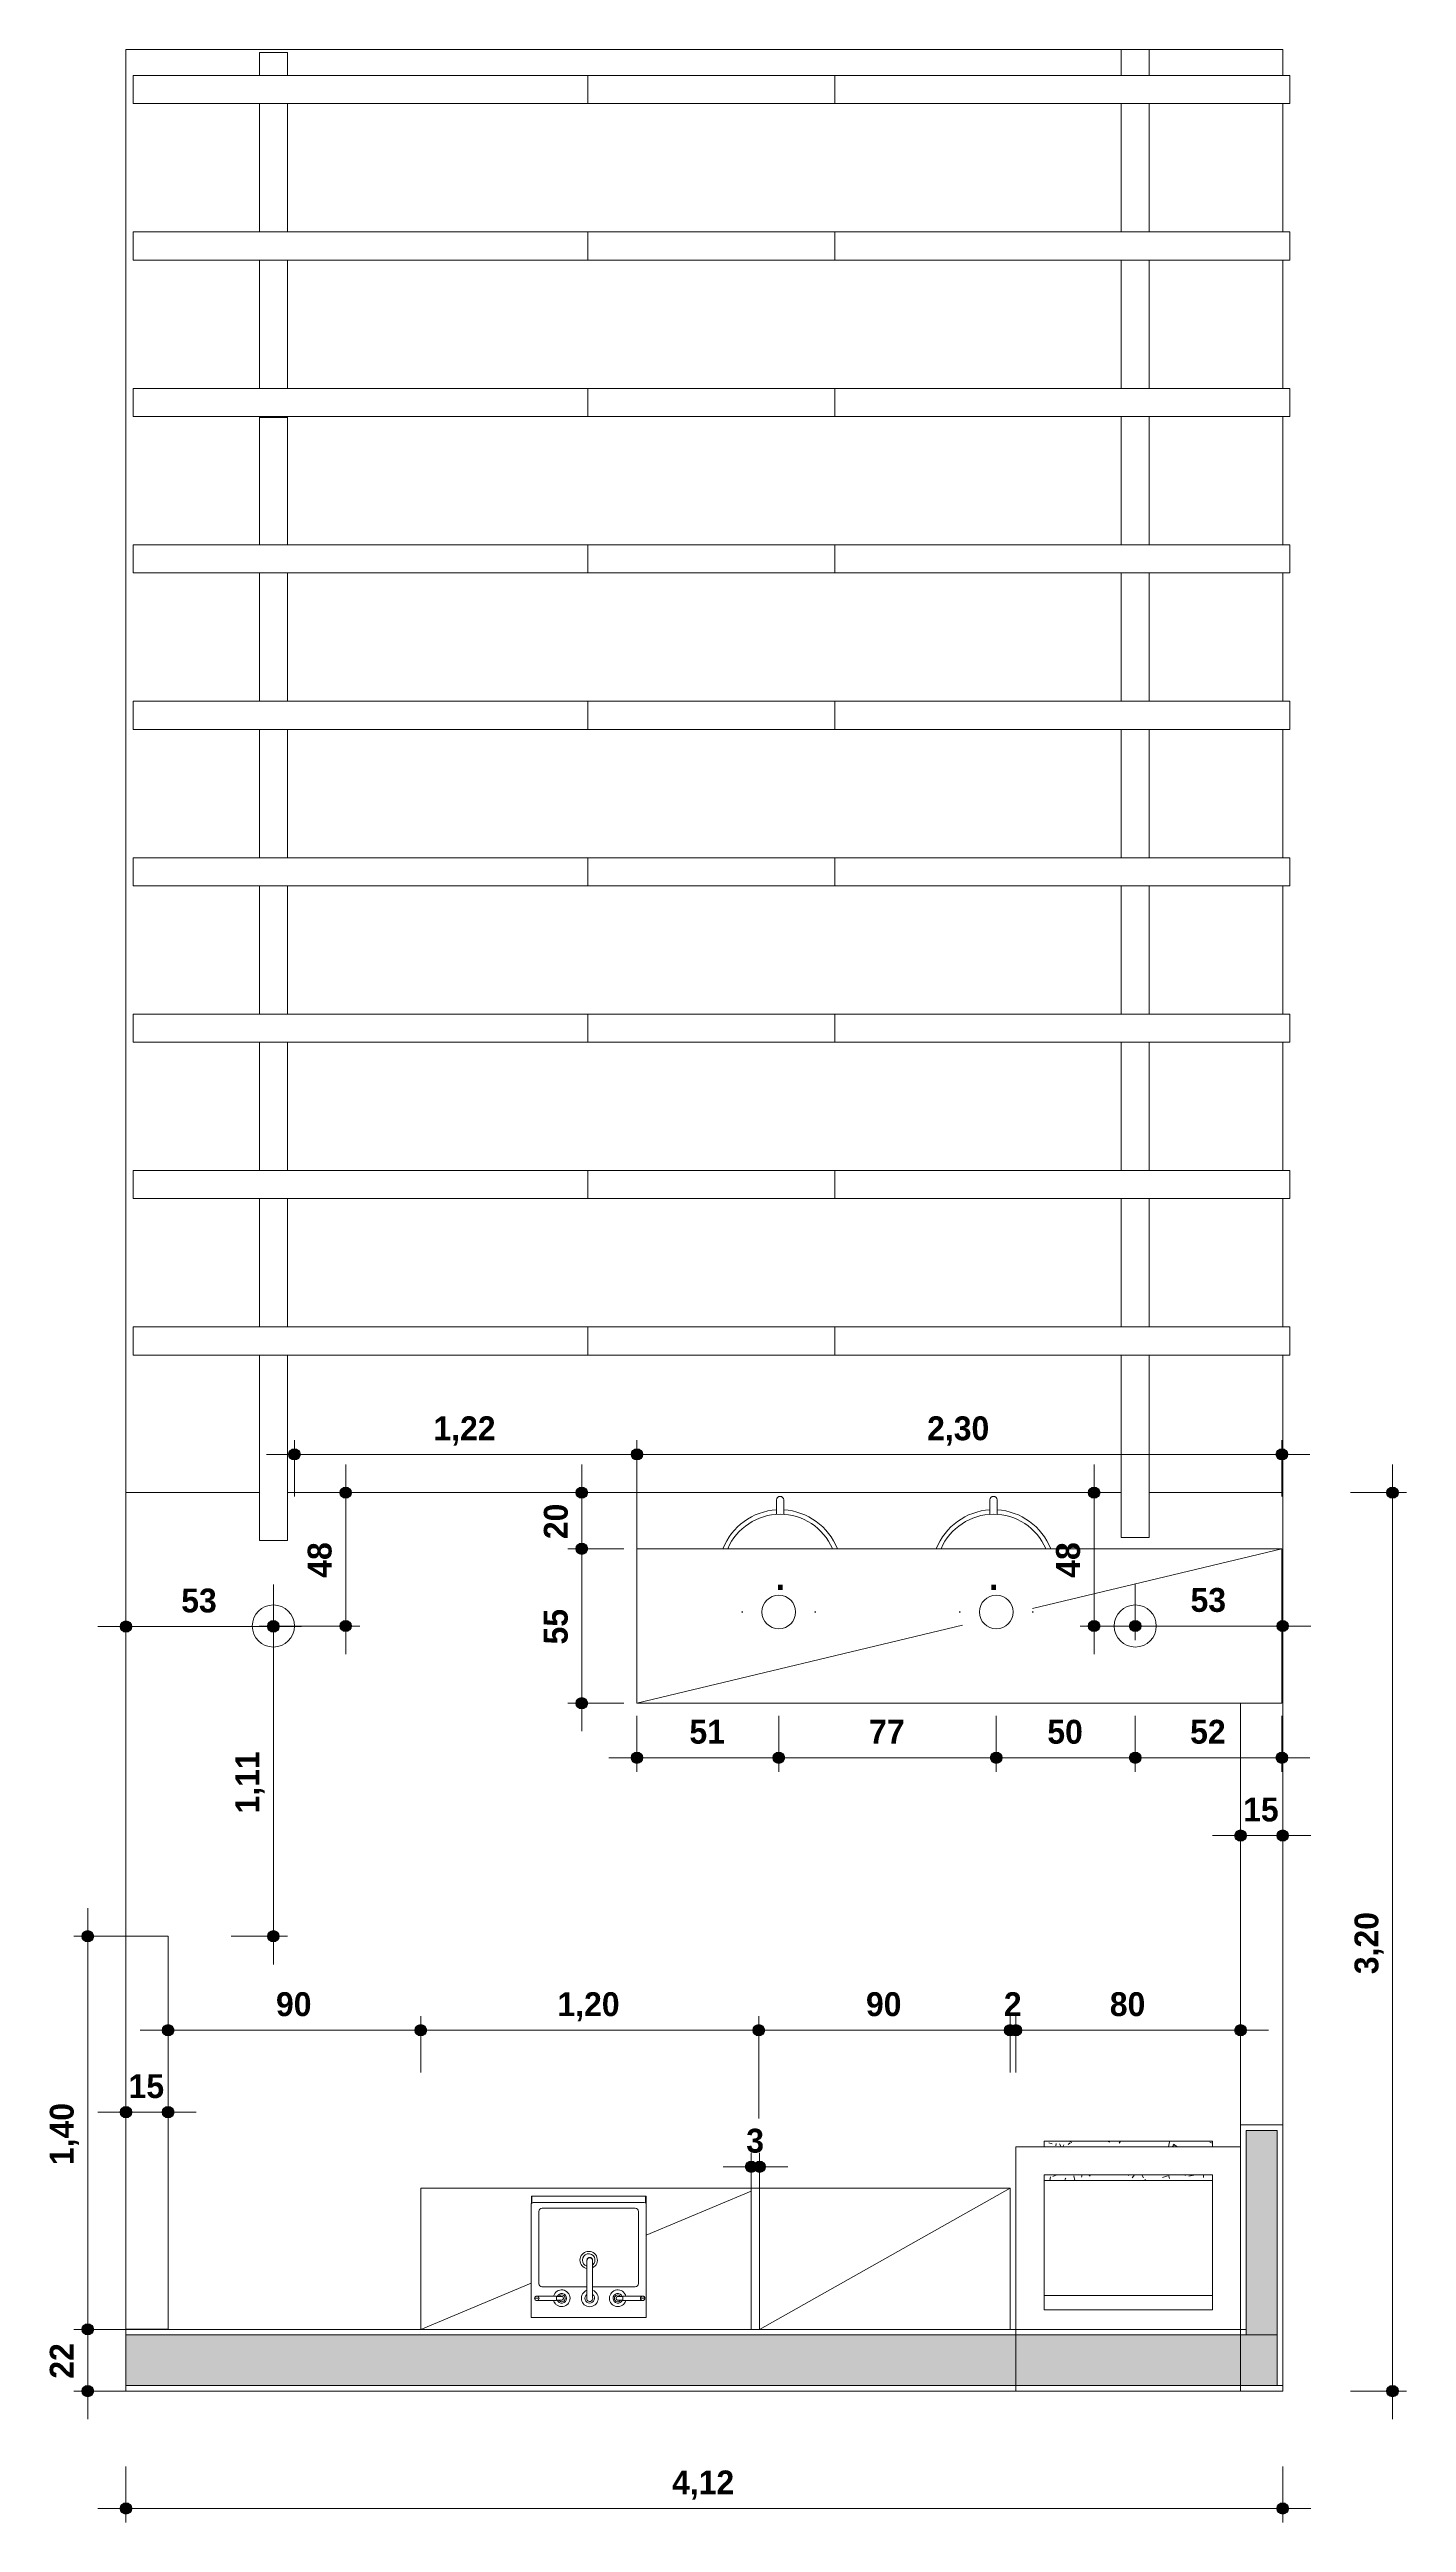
# Model space of a CAD drawing. Header units: metres. Extents: x -18.51 to -13.67, y -25.07 to -16.26.
import ezdxf

# ---------------------------------------------------------------- set-up
doc = ezdxf.new("R2010")
doc.units = ezdxf.units.M
for name, color, linetype, lineweight in [('Acabamento 1 _4_', 7, 'Continuous', 40), ('Anotações genéricas', 250, 'Continuous', 5), ('Arestas comuns', 250, 'Continuous', 5), ('Cotas', 50, 'Continuous', 9), ('Cotas-50', 50, 'Continuous', 9), ('Estrutura _1_', 7, 'Continuous', 40), ('Linhas', 253, 'Continuous', 5), ('Luminárias', 7, 'Continuous', 5), ('Mobiliário', 7, 'Continuous', 5), ('Modelos genéricos', 7, 'Continuous', 5), ('Padrão de corte', 7, 'Continuous', 40), ('Paredes', 7, 'Continuous', 5), ('Peças hidrossanitárias', 7, 'Continuous', 5), ('Pilares estruturais', 7, 'Continuous', 5), ('Pisos', 7, 'Continuous', 5), ('Quadro estrutural', 7, 'Continuous', 5)]:
    doc.layers.add(name, color=color, linetype=linetype, lineweight=lineweight)
doc.styles.add('Arial', font='arial.ttf', dxfattribs={"height": 0.125})
doc.styles.add('Century Gothic_B', font='GOTHICB.TTF', dxfattribs={"height": 0.085})
doc.dimstyles.new('externa_1_7_mm_azul_growarq', dxfattribs={"dimscale": 0.3048, "dimtxt": 0.088754, "dimasz": 0.524934, "dimexe": 0.164042, "dimexo": 0.0625, "dimgap": 0.082021, "dimtad": 1, "dimrnd": 0.01, "dimzin": 0, "dimdsep": 46, "dimtxsty": 'Century Gothic_B', "dimblk1": 'DOTSMALL', "dimblk2": 'DOTSMALL', "dimsah": 1, "dimcen": 0.09, "dimdle": 0.328084, "dimazin": 0, "dimtfac": 1, "dimtdec": 4, "dimtix": 1, "dimtmove": 0, "dimatfit": 3, "dimfxl": 0.492126, "dimfxlon": 1, "dimtvp": 1, "dimtolj": 1, "dimtzin": 0, "dimarcsym": 2})
doc.dimstyles.new('externa_1_7_mm_azul_growarq_1', dxfattribs={"dimscale": 0.3048, "dimtxt": 0.088754, "dimasz": 0.524934, "dimexe": 0.164042, "dimexo": 0.0625, "dimgap": 0.082021, "dimtad": 1, "dimdec": 0, "dimlfac": 100, "dimdsep": 46, "dimtxsty": 'Century Gothic_B', "dimblk1": 'DOTSMALL', "dimblk2": 'DOTSMALL', "dimsah": 1, "dimcen": 0.09, "dimdle": 0.328084, "dimazin": 0, "dimtfac": 1, "dimtdec": 4, "dimtix": 1, "dimtmove": 0, "dimatfit": 3, "dimfxl": 0.492126, "dimfxlon": 1, "dimtvp": 1, "dimtolj": 1, "dimtzin": 0, "dimarcsym": 2})

msp = doc.modelspace()

# ---------------------------------------------------------------- texts
at = {"layer": 'Anotações genéricas', "color": 9, "lineweight": 9, "char_height": 0.125, "width": 0.060127, "attachment_point": 1, "style": 'Arial'}
for insert in [(-15.929, -21.6233), (-15.169, -21.6233)]:
    msp.add_mtext('.', dxfattribs=dict(at, insert=insert))

# ---------------------------------------------------------------- blocks, each defined once
blk = doc.blocks.new('Tram - Tram-3151187-Térreo - Executivo')
at = {"layer": 'Quadro estrutural', "color": 9}
for p, q in [((0, -0.05), (0, 0.05)), ((0, 0.05), (0.0824, 0.05)), ((0.1824, 0.05), (0.6395, 0.05)), ((0.7395, 0.05), (1.1967, 0.05)), ((1.2967, 0.05), (1.7538, 0.05)), ((1.8538, 0.05), (2.311, 0.05)), ((2.411, 0.05), (2.8681, 0.05)), ((2.9681, 0.05), (3.4253, 0.05)), ((3.5253, 0.05), (3.9824, 0.05)), ((0.0824, -0.05), (0, -0.05)), ((0.6395, -0.05), (0.1824, -0.05)), ((1.1967, -0.05), (0.7395, -0.05)), ((1.7538, -0.05), (1.2967, -0.05)), ((2.311, -0.05), (1.8538, -0.05)), ((2.8681, -0.05), (2.411, -0.05)), ((3.4253, -0.05), (2.9681, -0.05)), ((3.9824, -0.05), (3.5253, -0.05))]:
    blk.add_line(p, q, dxfattribs=at)
blk = doc.blocks.new('Tram - Tram-V1-Térreo - Executivo')
at = {"layer": 'Quadro estrutural', "color": 9}
for p, q in [((0.0071, 0.05), (0.4643, 0.05)), ((0.5643, 0.05), (1.0214, 0.05)), ((1.1214, 0.05), (1.5786, 0.05)), ((1.6786, 0.05), (2.1357, 0.05)), ((2.2357, 0.05), (2.6929, 0.05)), ((2.7929, 0.05), (3.25, 0.05)), ((3.35, 0.05), (4, 0.05)), ((4, 0.05), (4, -0.05)), ((0.4643, -0.05), (0.0071, -0.05)), ((1.0214, -0.05), (0.5643, -0.05)), ((1.5786, -0.05), (1.1214, -0.05)), ((2.1357, -0.05), (1.6786, -0.05)), ((2.6929, -0.05), (2.2357, -0.05)), ((3.25, -0.05), (2.7929, -0.05)), ((4, -0.05), (3.35, -0.05))]:
    blk.add_line(p, q, dxfattribs=at)
blk = doc.blocks.new('bancada_growarq - bancada_growarq-3139212-Térreo - Executivo')
at = {"layer": 'Modelos genéricos', "color": 9}
for p, q in [((0.2012, 0.0841), (0.5752, 0.2404)), ((-0.6019, -0.2516), (-0.2088, -0.0873))]:
    blk.add_line(p, q, dxfattribs=at)
blk = doc.blocks.new('Deca_Cuba de Semi-Encaixe Quadrada_L_83C_Mesa e Porta Toalha - L_83C_17_Branco Gelo GE17-3068571-Térreo - Executivo')
at = {"layer": 'Peças hidrossanitárias', "color": 250}
for p, q in [((0.2042, -0.0142), (-0.2058, -0.0142)), ((-0.2058, -0.0142), (-0.2058, -0.4172)), ((0.2042, -0.4172), (0.2042, -0.0142)), ((-0.1783, -0.1362), (-0.1783, -0.3923)), ((-0.0148, -0.1242), (-0.1663, -0.1242)), ((0.1647, -0.1242), (0.0054, -0.1242)), ((0.1767, -0.3923), (0.1767, -0.1362)), ((-0.1988, -0.4242), (0.1972, -0.4242)), ((-0.1663, -0.4042), (0.1647, -0.4042))]:
    blk.add_line(p, q, dxfattribs=at)
for centre, radius, start, end in [((-0.1663, -0.1362), 0.012, 90, 180), ((0.1659, -0.1351), 0.0108, 0, 90), ((-0.0008, -0.2192), 0.031, 117.17251, 360), ((-0.0008, -0.2192), 0.0225, 129.71085, 360), ((-0.0008, -0.2192), 0.031, 360, 78.19339), ((-0.0008, -0.2192), 0.0225, 360, 72.4082), ((-0.1988, -0.4172), 0.007, 180.00104, 270.00104), ((-0.1663, -0.3923), 0.012, 180, 270), ((0.1647, -0.3923), 0.012, 270, 360), ((0.1972, -0.4172), 0.007, 269.99896, 359.99896)]:
    blk.add_arc(centre, radius, start, end, dxfattribs=at)
blk = doc.blocks.new('torneira misturador de bancada_growarq - torneira misturador de bancada_growarq-2978139-Térreo - Executivo')
at = {"layer": 'Peças hidrossanitárias', "color": 250}
for p, q in [((-0.1286, 0.0083), (-0.1883, 0.0083)), ((-0.1286, 0.0083), (-0.1179, 0.0083)), ((-0.1179, 0.0083), (-0.1179, 0.0063)), ((-0.1179, 0.0063), (-0.1179, -0.0059)), ((-0.1179, 0.0063), (-0.0991, 0.0063)), ((0.1179, 0.0063), (0.0991, 0.0063)), ((0.1286, 0.0083), (0.1179, 0.0083)), ((0.1179, 0.0083), (0.1179, 0.0063)), ((0.1179, 0.0063), (0.1179, -0.0059)), ((0.1883, 0.0083), (0.1286, 0.0083)), ((-0.1803, 0), (-0.1963, 0)), ((-0.189, -0.008), (-0.1287, -0.008)), ((-0.1883, -0.0077), (-0.1288, -0.0077)), ((-0.1288, -0.0077), (-0.1179, -0.0077)), ((-0.1179, -0.0077), (-0.1179, -0.0059)), ((-0.1179, -0.0059), (-0.0986, -0.0059)), ((-0.0103, -0.0282), (-0.0103, -0.0025)), ((-0.0103, -0.0282), (-0.0103, -0.1358)), ((0.01, -0.0283), (0.01, -0.0037)), ((0.01, -0.1358), (0.01, -0.0283)), ((0.1179, -0.0059), (0.0986, -0.0059)), ((0.1179, -0.0077), (0.1179, -0.0059)), ((0.1288, -0.0077), (0.1179, -0.0077)), ((0.1287, -0.008), (0.1888, -0.008)), ((0.1288, -0.0077), (0.1883, -0.0077)), ((0.1803, 0), (0.1963, 0))]:
    blk.add_line(p, q, dxfattribs=at)
at = {"layer": 'Peças hidrossanitárias', "color": 250, "flags": 128}
for points in [[(-0.194, 0.0059), (-0.195, 0.0047), (-0.1958, 0.0033), (-0.1963, 0.0017), (-0.1964, 0)], [(0.1962, 0.0008), (0.1961, 0.0017), (0.1956, 0.0033)], [(-0.1964, 0), (-0.1963, -0.0017), (-0.1958, -0.0033), (-0.195, -0.0047), (-0.194, -0.0059), (-0.1927, -0.0069), (-0.1913, -0.0076), (-0.1897, -0.008), (-0.1882, -0.008), (-0.187, -0.0077)], [(-0.01, -0.0001), (-0.01, -0.0002), (-0.01, -0.0005), (-0.01, -0.0009), (-0.01, -0.0014), (-0.01, -0.002)], [(-0.01, -0.0362), (-0.01, -0.0386), (-0.01, -0.0411), (-0.01, -0.0437), (-0.01, -0.0462), (-0.01, -0.0488), (-0.01, -0.0515), (-0.01, -0.0542), (-0.01, -0.0568), (-0.01, -0.0596), (-0.01, -0.0623), (-0.01, -0.065), (-0.01, -0.0677), (-0.01, -0.0705), (-0.01, -0.0732), (-0.01, -0.0759), (-0.01, -0.0787), (-0.01, -0.0814), (-0.01, -0.084), (-0.01, -0.0867), (-0.01, -0.0893), (-0.01, -0.0919), (-0.01, -0.0945), (-0.01, -0.097), (-0.01, -0.0995), (-0.01, -0.1007)], [(0.01, -0.0025), (0.01, -0.0018), (0.01, -0.0013), (0.01, -0.0008), (0.01, -0.0004), (0.01, -0.0002), (0.01, 0)], [(0.01, -0.1007), (0.01, -0.099), (0.01, -0.0965), (0.01, -0.094), (0.01, -0.0914), (0.01, -0.0888), (0.01, -0.0862), (0.01, -0.0835), (0.01, -0.0809), (0.01, -0.0782), (0.01, -0.0754), (0.01, -0.0727), (0.01, -0.07), (0.01, -0.0672), (0.01, -0.0645), (0.01, -0.0618), (0.01, -0.059), (0.01, -0.0563), (0.01, -0.0537), (0.01, -0.051), (0.01, -0.0484), (0.01, -0.0458), (0.01, -0.0432), (0.01, -0.0407), (0.01, -0.0382), (0.01, -0.0358)], [(0.1869, -0.0077), (0.188, -0.008), (0.1896, -0.008), (0.1911, -0.0076), (0.1925, -0.0069), (0.1938, -0.0059), (0.1949, -0.0047), (0.1956, -0.0033), (0.1961, -0.0017), (0.1963, 0)], [(-0.01, -0.1346), (-0.01, -0.1353), (-0.01, -0.1357)], [(0.01, -0.1357), (0.01, -0.1352), (0.01, -0.1345)]]:
    blk.add_lwpolyline(points, dxfattribs=at)
at = {"layer": 'Peças hidrossanitárias', "color": 250}
for centre, radius, start, end in [((-0.1883, 0.0003), 0.00801, 90, 270), ((-0.1883, 0.0003), 0.00801, 270, 90), ((-0.1, 0), 0.0298, 194.95665, 163.80695), ((-0.1, 0), 0.0298, 142.36332, 145.23332), ((-0.1, 0.0003), 0.0171, 201.05897, 159.68886), ((-0.0997, 0.0003), 0.012, 211.09902, 150.41906), ((-0.1, 0), 0.0298, 108, 109.544), ((-0.1002, 0.0001), 0.0062, 284.87865, 79.77848), ((-0.1, 0), 0.0298, 34.47612, 37.65203), ((0, 0), 0.03, 289.43447, 250.00215), ((0, 0), 0.0171, 305.62164, 233.22795), ((0.0001, 0.0007), 0.0108, 336.18555, 197.2538), ((0.1, 0), 0.0298, 16.19305, 345.04335), ((0.1, 0), 0.0298, 142.34797, 145.52388), ((0.1, 0.0003), 0.0171, 20.31114, 338.94103), ((0.0997, 0.0003), 0.012, 31.02486, 328.90098), ((0.1002, 0.0001), 0.0062, 100.22152, 255.12135), ((0.1, 0), 0.0298, 70.456, 72), ((0.1, 0), 0.0298, 34.76668, 37.63668), ((0.1883, 0.0003), 0.00801, 90, 270), ((0.1883, 0.0003), 0.00801, 270, 90), ((-0.1, 0), 0.0298, 214.55934, 217.67108), ((-0.1, 0), 0.0298, 288, 289.43602), ((-0.1, 0), 0.0298, 322.33304, 325.34524), ((0.1, 0), 0.0298, 214.65476, 217.66696), ((0.1, 0), 0.0298, 250.56398, 252), ((0.1, 0), 0.0298, 322.32892, 325.44066), ((-0.0001, -0.1334), 0.0104, 193.56467, 346.43533)]:
    blk.add_arc(centre, radius, start, end, dxfattribs=at)
blk.add_open_spline([(-0.0099, -0.1373), (-0.0097, -0.1385), (-0.0087, -0.1413), (-0.0057, -0.1444), (-0.0018, -0.1458), (0.0018, -0.1458), (0.0051, -0.1446), (0.0078, -0.1423), (0.0096, -0.1392), (0.01, -0.1369), (0.01, -0.1357)], degree=3, knots=[-0.9513049, -0.9513049, -0.9513049, -0.9513049, -0.8333333, -0.6666667, -0.5555556, -0.4444444, -0.3333333, -0.2222222, -0.1111111, 0, 0, 0, 0], dxfattribs=at)
blk = doc.blocks.new('Tram - Tram-3151188-Térreo - Executivo')
at = {"layer": 'Quadro estrutural', "color": 9}
for p, q in [((0, -0.05), (0, 0.05)), ((0, 0.05), (2.5, 0.05)), ((2.5, 0.05), (2.5, -0.05)), ((2.5, -0.05), (0, -0.05))]:
    blk.add_line(p, q, dxfattribs=at)
blk = doc.blocks.new('Tram - Tram-V2-Térreo - Executivo')
at = {"layer": 'Quadro estrutural', "color": 9}
for p, q in [((0, -0.05), (0, 0.05)), ((0, 0.05), (0.0929, 0.05)), ((0.1929, 0.05), (0.65, 0.05)), ((0.75, 0.05), (1.2071, 0.05)), ((1.3071, 0.05), (1.7643, 0.05)), ((1.8643, 0.05), (2.3214, 0.05)), ((2.4214, 0.05), (2.8786, 0.05)), ((2.9786, 0.05), (3.4357, 0.05)), ((3.5357, 0.05), (3.9929, 0.05)), ((0.0929, -0.05), (0, -0.05)), ((0.65, -0.05), (0.1929, -0.05)), ((1.2071, -0.05), (0.75, -0.05)), ((1.7643, -0.05), (1.3071, -0.05)), ((2.3214, -0.05), (1.8643, -0.05)), ((2.8786, -0.05), (2.4214, -0.05)), ((3.4357, -0.05), (2.9786, -0.05)), ((3.9929, -0.05), (3.5357, -0.05))]:
    blk.add_line(p, q, dxfattribs=at)
blk = doc.blocks.new('Tram - Tram-V3-Térreo - Executivo')
at = {"layer": 'Quadro estrutural', "color": 9}
for p, q in [((0, -0.05), (0, 0.05)), ((0, 0.05), (0.4538, 0.05)), ((0.5538, 0.05), (1.011, 0.05)), ((1.111, 0.05), (1.5681, 0.05)), ((1.6681, 0.05), (2.1253, 0.05)), ((2.2253, 0.05), (2.6824, 0.05)), ((2.7824, 0.05), (3.2395, 0.05)), ((3.3395, 0.05), (4, 0.05)), ((4, 0.05), (4, -0.05)), ((0.4538, -0.05), (0, -0.05)), ((1.011, -0.05), (0.5538, -0.05)), ((1.5681, -0.05), (1.111, -0.05)), ((2.1253, -0.05), (1.6681, -0.05)), ((2.6824, -0.05), (2.2253, -0.05)), ((3.2395, -0.05), (2.7824, -0.05)), ((4, -0.05), (3.3395, -0.05))]:
    blk.add_line(p, q, dxfattribs=at)
blk = doc.blocks.new('pilar circular de concreto_growarq - pilar circular de concreto d 15cm_growarq-3115135-Térreo - Executivo')
at = {"layer": 'Pilares estruturais', "color": 50, "lineweight": 9}
for start, end in [(360, 180), (180, 360)]:
    blk.add_arc((0, 0), 0.075, start, end, dxfattribs=at)
blk = doc.blocks.new('bancada_growarq - bancada_growarq 2-3141050-Térreo - Executivo')
at = {"layer": 'Modelos genéricos', "color": 9}
for p, q in [((0.2607, 0.0624), (1.1486, 0.275)), ((-1.1486, -0.275), (0.0104, 0.0025))]:
    blk.add_line(p, q, dxfattribs=at)
blk = doc.blocks.new('Amat-3_Barstool - Amat-3_Barstool-3117616-Térreo - Executivo')
at = {"layer": 'Mobiliário', "color": 9}
for p, q in [((-0.0127, 0.254), (-0.0127, 0.2188)), ((-0.0127, 0.2188), (-0.0127, 0.2027)), ((0.0127, 0.2188), (0.0127, 0.254)), ((0.0127, 0.2188), (0.0127, 0.2027))]:
    blk.add_line(p, q, dxfattribs=at)
for centre, radius, start, end in [((0, 0.254), 0.0127, 360, 180), ((0, 0), 0.2191, 93.32251, 158.4673), ((0, 0), 0.2031, 23.42491, 156.79405), ((0, 0), 0.2191, 21.5327, 86.67748)]:
    blk.add_arc(centre, radius, start, end, dxfattribs=at)
blk = doc.blocks.new('MIRAMAR C - MIRAMAR C-3132907-Térreo - Executivo')
at = {"layer": 'Luminárias', "color": 250}
for p, q in [((-0.0028, 0.13), (-0.0022, 0.13)), ((-0.0018, 0.13), (0, 0.13)), ((0, 0.13), (0.001, 0.13)), ((0.0018, 0.13), (0.0034, 0.13)), ((-0.0018, -0.13), (-0.0034, -0.13)), ((0, -0.13), (-0.001, -0.13)), ((0.0018, -0.13), (0, -0.13)), ((0.0028, -0.13), (0.0022, -0.13))]:
    blk.add_line(p, q, dxfattribs=at)
for start, end in [(0, 180), (180, 360)]:
    blk.add_arc((0, 0), 0.06, start, end, dxfattribs=at)
blk = doc.blocks.new('bancada_growarq - bancada_growarq-3147737-Térreo - Executivo')
at = {"layer": 'Modelos genéricos', "color": 9}
blk.add_line((-0.4461, -0.2516), (0.4461, 0.2516), dxfattribs=at)
blk = doc.blocks.new('Churrasqueira - Tipo 1-3141361-Térreo - Executivo')
at = {"layer": 'Modelos genéricos'}
h = blk.add_hatch(dxfattribs=at)
h.set_pattern_fill('FP_1', color=9, style=0, pattern_type=2)
h.set_pattern_definition([(0, (14.973, 24.613), (0.112, 0.193), [0.01, -0.17, 0.008, -0.074, -0.196]), (0, (14.973, 24.613), (0.112, 0.193), [-0.262, 0.015, -0.18]), (10, (14.925, 24.717), (0.0680996, 0.2414942), [0.018, -0.043, 0.023, -0.135, -0.18]), (10, (14.925, 24.717), (0.0680996, 0.2414942), [-0.218, 0.013, -0.168]), (20, (14.899, 24.636), (0.112891, 0.1868813), [0.02, -0.14, 0.018, -0.104, -0.094]), (20, (14.899, 24.636), (0.112891, 0.1868813), [-0.282, 0.013, -0.081]), (30, (14.973, 24.621), (-0.0191917, 0.215241), [0.013, -0.084, 0.01, -0.124, -0.173]), (30, (14.973, 24.621), (-0.0191917, 0.215241), [-0.231, 0.008, -0.165]), (40, (14.902, 24.677), (0.02882613, 0.1834477), [0.01, -0.112, 0.008, -0.071, -0.15]), (40, (14.902, 24.677), (0.02882613, 0.1834477), [-0.201, 0.02, -0.13]), (50, (14.94, 24.585), (-0.0678242, 0.1992006), [0.005, -0.094, 0.013, -0.155, -0.094]), (50, (14.94, 24.585), (-0.0678242, 0.1992006), [-0.267, 0.015, -0.079]), (60, (14.947, 24.603), (-0.0844923, 0.1896551), [0.013, -0.104, 0.005, -0.122, -0.104]), (60, (14.947, 24.603), (-0.0844923, 0.1896551), [-0.244, 0.01, -0.094]), (70, (14.92, 24.573), (-0.0930711, 0.18286), [0.008, -0.048, 0.015, -0.081, -0.122]), (70, (14.92, 24.573), (-0.0930711, 0.18286), [-0.152, 0.01, -0.112]), (80, (14.932, 24.722), (-0.1764116, 0.1397568), [0.018, -0.112, 0.008, -0.132, -0.14]), (80, (14.932, 24.722), (-0.1764116, 0.1397568), [-0.269, 0.015, -0.124]), (90, (14.947, 24.613), (-0.224, 0.094), [0.015, -0.079, 0.01, -0.155, -0.163]), (90, (14.947, 24.613), (-0.224, 0.094), [-0.259, 0.005, -0.157]), (100, (14.907, 24.692), (-0.2094522, 0.1224899), [0.018, -0.099, 0.015, -0.081, -0.203]), (100, (14.907, 24.692), (-0.2094522, 0.1224899), [-0.213, 0.018, -0.185]), (110, (14.889, 24.547), (-0.2040411, 0.0693991), [0.02, -0.066, 0.01, -0.135, -0.163]), (110, (14.889, 24.547), (-0.2040411, 0.0693991), [-0.231, 0.015, -0.147]), (120, (14.82, 24.578), (-0.242473, 0.0239756), [0.013, -0.17, 0.015, -0.079, -0.122]), (120, (14.82, 24.578), (-0.242473, 0.0239756), [-0.277, 0.018, -0.104]), (130, (14.876, 24.522), (-0.23605026, 0.06040096), [0.008, -0.056, 0.01, -0.109, -0.163]), (130, (14.876, 24.522), (-0.23605026, 0.06040096), [-0.183, 0.02, -0.142]), (140, (14.8, 24.725), (-0.18626535, -0.02907265), [0.015, -0.091, 0.018, -0.079, -0.117]), (140, (14.8, 24.725), (-0.18626535, -0.02907265), [-0.203, 0.01, -0.107]), (150, (15.011, 24.506), (-0.1732365, -0.1020544), [0.01, -0.071, 0.02, -0.157, -0.163]), (150, (15.011, 24.506), (-0.1732365, -0.1020544), [-0.259, 0.018, -0.145]), (160, (14.843, 24.649), (-0.2011563, -0.1374923), [0.015, -0.107, 0.013, -0.097, -0.165]), (160, (14.843, 24.649), (-0.2011563, -0.1374923), [-0.231, 0.01, -0.155]), (170, (14.859, 24.588), (-0.1826863, -0.1434563), [0.023, -0.084, 0.015, -0.114, -0.132]), (170, (14.859, 24.588), (-0.1826863, -0.1434563), [-0.236, 0.02, -0.112])])
h.paths.add_polyline_path([(0.2664, 0.64), (0.425, 0.64), (0.425, 0.66), (-0.175, 0.66), (-0.175, 0.64), (-0.0164, 0.64)])
h.paths.add_polyline_path([(-0.175, 0.76), (0.425, 0.76), (0.425, 0.7806), (-0.175, 0.7806)])
at = {"layer": 'Modelos genéricos', "color": 254, "lineweight": 20}
for p, q in [((0.525, 0.76), (-0.275, 0.76)), ((-0.275, 0.76), (-0.275, -0.11)), ((0.525, -0.11), (0.525, 0.76)), ((-0.175, 0.18), (-0.175, 0.66)), ((-0.175, 0.66), (0.425, 0.66)), ((0.425, 0.66), (0.425, 0.18)), ((0.425, 0.18), (-0.175, 0.18)), ((-0.275, -0.11), (0.525, -0.11))]:
    blk.add_line(p, q, dxfattribs=at)
at = {"layer": 'Modelos genéricos', "color": 9}
for p, q in [((0.425, 0.7806), (-0.175, 0.7806)), ((-0.175, 0.7806), (-0.175, 0.76)), ((0.425, 0.76), (0.425, 0.7806)), ((-0.175, 0.64), (0.425, 0.64)), ((0.425, 0.23), (-0.175, 0.23))]:
    blk.add_line(p, q, dxfattribs=at)
blk = doc.blocks.new('DIMBLOCK1-Térreo - Executivo')
at = {"layer": 'Cotas-50', "lineweight": 25}
h = blk.add_hatch(color=152, dxfattribs=at)
edge = h.paths.add_edge_path()
edge.add_arc((-17.185, -23.3159), 0.02, 0, 360)
h = blk.add_hatch(color=152, dxfattribs=at)
edge = h.paths.add_edge_path()
edge.add_arc((-15.9812, -23.3159), 0.02, 0, 360)
at = {"layer": 'Cotas-50', "color": 142}
for p, q in [((-17.285, -23.3159), (-15.8812, -23.3159)), ((-17.185, -23.4659), (-17.185, -23.2659)), ((-17.185, -23.3159), (-17.185, -23.4659)), ((-15.9812, -23.4659), (-15.9812, -23.2659)), ((-15.9812, -23.3159), (-15.9812, -23.4659))]:
    blk.add_line(p, q, dxfattribs=at)
at = {"layer": 'Cotas-50', "color": 152, "lineweight": 25}
for centre in [(-17.185, -23.3159), (-15.9812, -23.3159)]:
    blk.add_circle(centre, 0.02, dxfattribs=at)
at = {"layer": 'Cotas-50', "color": 0, "insert": (-16.6981, -23.1805), "char_height": 0.085, "width": 0.275848, "attachment_point": 1, "line_spacing_factor": 0.984502, "style": 'Century Gothic_B'}
blk.add_mtext('1,20', dxfattribs=at)
blk = doc.blocks.new('_DotSmall')
at = {"color": 0, "linetype": 'ByBlock', "const_width": 0.5}
blk.add_lwpolyline([(-0.0625, 0, 1), (0.0625, 0, 1)], format="xyb", close=True, dxfattribs=at)
blk = doc.blocks.new('DIMBLOCK2-Térreo - Executivo')
at = {"layer": 'Cotas-50', "lineweight": 25}
h = blk.add_hatch(color=152, dxfattribs=at)
edge = h.paths.add_edge_path()
edge.add_arc((-15.9812, -23.3159), 0.02, 0, 360)
h = blk.add_hatch(color=152, dxfattribs=at)
edge = h.paths.add_edge_path()
edge.add_arc((-15.0857, -23.3159), 0.02, 0, 360)
at = {"layer": 'Cotas-50', "color": 142}
for p, q in [((-16.0812, -23.3159), (-15.0857, -23.3159)), ((-15.9812, -23.6301), (-15.9812, -23.2659)), ((-15.9812, -23.3159), (-15.9812, -23.6301)), ((-15.0857, -23.4659), (-15.0857, -23.2659)), ((-15.0857, -23.3159), (-15.0857, -23.4659))]:
    blk.add_line(p, q, dxfattribs=at)
at = {"layer": 'Cotas-50', "color": 152, "lineweight": 25}
for centre in [(-15.9812, -23.3159), (-15.0857, -23.3159)]:
    blk.add_circle(centre, 0.02, dxfattribs=at)
at = {"layer": 'Cotas-50', "color": 0, "insert": (-15.5992, -23.1805), "char_height": 0.085, "width": 0.157628, "attachment_point": 1, "line_spacing_factor": 0.984502, "style": 'Century Gothic_B'}
blk.add_mtext('90', dxfattribs=at)
blk = doc.blocks.new('DIMBLOCK3-Térreo - Executivo')
at = {"layer": 'Cotas-50', "lineweight": 25}
h = blk.add_hatch(color=152, dxfattribs=at)
edge = h.paths.add_edge_path()
edge.add_arc((-15.0857, -23.3159), 0.02, 0, 360)
h = blk.add_hatch(color=152, dxfattribs=at)
edge = h.paths.add_edge_path()
edge.add_arc((-15.065, -23.3159), 0.02, 0, 360)
at = {"layer": 'Cotas-50', "color": 142}
for p, q in [((-15.0857, -23.4659), (-15.0857, -23.2659)), ((-15.0857, -23.3159), (-14.965, -23.3159)), ((-15.0857, -23.3159), (-15.0857, -23.4659)), ((-15.065, -23.4659), (-15.065, -23.2659)), ((-15.065, -23.3159), (-15.065, -23.4659))]:
    blk.add_line(p, q, dxfattribs=at)
at = {"layer": 'Cotas-50', "color": 152, "lineweight": 25}
for centre in [(-15.0857, -23.3159), (-15.065, -23.3159)]:
    blk.add_circle(centre, 0.02, dxfattribs=at)
at = {"layer": 'Cotas-50', "color": 0, "insert": (-15.1082, -23.1805), "char_height": 0.085, "width": 0.078814, "attachment_point": 1, "line_spacing_factor": 0.984502, "style": 'Century Gothic_B'}
blk.add_mtext('\\fCentury Gothic|b1|i0|c0|p34|;2', dxfattribs=at)
blk = doc.blocks.new('DIMBLOCK4-Térreo - Executivo')
at = {"layer": 'Cotas-50', "lineweight": 25}
h = blk.add_hatch(color=152, dxfattribs=at)
edge = h.paths.add_edge_path()
edge.add_arc((-18.235, -23.6077), 0.02, 0, 360)
h = blk.add_hatch(color=152, dxfattribs=at)
edge = h.paths.add_edge_path()
edge.add_arc((-18.085, -23.6077), 0.02, 0, 360)
at = {"layer": 'Cotas-50', "color": 142}
for p, q in [((-18.235, -23.4577), (-18.235, -23.6577)), ((-18.235, -23.6077), (-18.235, -23.4577)), ((-18.085, -23.4577), (-18.085, -23.6577)), ((-18.085, -23.6077), (-18.085, -23.4577)), ((-18.335, -23.6077), (-17.985, -23.6077))]:
    blk.add_line(p, q, dxfattribs=at)
at = {"layer": 'Cotas-50', "color": 152, "lineweight": 25}
for centre in [(-18.235, -23.6077), (-18.085, -23.6077)]:
    blk.add_circle(centre, 0.02, dxfattribs=at)
at = {"layer": 'Cotas-50', "color": 0, "insert": (-18.2257, -23.4724), "char_height": 0.085, "width": 0.157628, "attachment_point": 1, "line_spacing_factor": 0.984502, "style": 'Century Gothic_B'}
blk.add_mtext('15', dxfattribs=at)
blk = doc.blocks.new('DIMBLOCK5-Térreo - Executivo')
at = {"layer": 'Cotas-50', "lineweight": 25}
h = blk.add_hatch(color=152, dxfattribs=at)
edge = h.paths.add_edge_path()
edge.add_arc((-13.7238, -21.4012), 0.02, 0, 360)
h = blk.add_hatch(color=152, dxfattribs=at)
edge = h.paths.add_edge_path()
edge.add_arc((-13.7238, -24.6012), 0.02, 0, 360)
at = {"layer": 'Cotas-50', "color": 142}
for p, q in [((-13.7238, -24.7012), (-13.7238, -21.3012)), ((-13.8738, -21.4012), (-13.6738, -21.4012)), ((-13.7238, -21.4012), (-13.8738, -21.4012)), ((-13.8738, -24.6012), (-13.6738, -24.6012)), ((-13.7238, -24.6012), (-13.8738, -24.6012))]:
    blk.add_line(p, q, dxfattribs=at)
at = {"layer": 'Cotas-50', "color": 152, "lineweight": 25}
for centre in [(-13.7238, -21.4012), (-13.7238, -24.6012)]:
    blk.add_circle(centre, 0.02, dxfattribs=at)
at = {"layer": 'Cotas-50', "color": 0, "insert": (-13.8591, -23.1162), "char_height": 0.085, "width": 0.275848, "attachment_point": 1, "rotation": 90, "line_spacing_factor": 0.984502, "style": 'Century Gothic_B'}
blk.add_mtext('3,20', dxfattribs=at)
blk = doc.blocks.new('DIMBLOCK6-Térreo - Executivo')
at = {"layer": 'Cotas-50', "lineweight": 25}
h = blk.add_hatch(color=152, dxfattribs=at)
edge = h.paths.add_edge_path()
edge.add_arc((-14.265, -22.6226), 0.02, 0, 360)
h = blk.add_hatch(color=152, dxfattribs=at)
edge = h.paths.add_edge_path()
edge.add_arc((-14.115, -22.6226), 0.02, 0, 360)
at = {"layer": 'Cotas-50', "color": 142}
for p, q in [((-14.265, -22.4726), (-14.265, -22.6726)), ((-14.265, -22.6226), (-14.265, -22.4726)), ((-14.115, -22.4726), (-14.115, -22.6726)), ((-14.115, -22.6226), (-14.115, -22.4726)), ((-14.365, -22.6226), (-14.015, -22.6226))]:
    blk.add_line(p, q, dxfattribs=at)
at = {"layer": 'Cotas-50', "color": 152, "lineweight": 25}
for centre in [(-14.265, -22.6226), (-14.115, -22.6226)]:
    blk.add_circle(centre, 0.02, dxfattribs=at)
at = {"layer": 'Cotas-50', "color": 0, "insert": (-14.2557, -22.4873), "char_height": 0.085, "width": 0.157628, "attachment_point": 1, "line_spacing_factor": 0.984502, "style": 'Century Gothic_B'}
blk.add_mtext('15', dxfattribs=at)
blk = doc.blocks.new('DIMBLOCK7-Térreo - Executivo')
at = {"layer": 'Cotas-50', "lineweight": 25}
h = blk.add_hatch(color=152, dxfattribs=at)
edge = h.paths.add_edge_path()
edge.add_arc((-18.085, -23.3159), 0.02, 0, 360)
h = blk.add_hatch(color=152, dxfattribs=at)
edge = h.paths.add_edge_path()
edge.add_arc((-17.185, -23.3159), 0.02, 0, 360)
at = {"layer": 'Cotas-50', "color": 142}
for p, q in [((-18.085, -23.1659), (-18.085, -23.3659)), ((-18.085, -23.3159), (-18.085, -23.1659)), ((-18.185, -23.3159), (-17.085, -23.3159)), ((-17.185, -23.4659), (-17.185, -23.2659)), ((-17.185, -23.3159), (-17.185, -23.4659))]:
    blk.add_line(p, q, dxfattribs=at)
at = {"layer": 'Cotas-50', "color": 152, "lineweight": 25}
for centre in [(-18.085, -23.3159), (-17.185, -23.3159)]:
    blk.add_circle(centre, 0.02, dxfattribs=at)
at = {"layer": 'Cotas-50', "color": 0, "insert": (-17.7007, -23.1805), "char_height": 0.085, "width": 0.157628, "attachment_point": 1, "line_spacing_factor": 0.984502, "style": 'Century Gothic_B'}
blk.add_mtext('90', dxfattribs=at)
blk = doc.blocks.new('DIMBLOCK8-Térreo - Executivo')
at = {"layer": 'Cotas-50', "lineweight": 25}
h = blk.add_hatch(color=152, dxfattribs=at)
edge = h.paths.add_edge_path()
edge.add_arc((-16.415, -22.3456), 0.02, 0, 360)
h = blk.add_hatch(color=152, dxfattribs=at)
edge = h.paths.add_edge_path()
edge.add_arc((-15.9098, -22.3456), 0.02, 0, 360)
at = {"layer": 'Cotas-50', "color": 142}
for p, q in [((-16.415, -22.1956), (-16.415, -22.3956)), ((-16.415, -22.3456), (-16.415, -22.1956)), ((-15.9098, -22.1956), (-15.9098, -22.3956)), ((-15.9098, -22.3456), (-15.9098, -22.1956)), ((-16.515, -22.3456), (-15.9098, -22.3456))]:
    blk.add_line(p, q, dxfattribs=at)
at = {"layer": 'Cotas-50', "color": 152, "lineweight": 25}
for centre in [(-16.415, -22.3456), (-15.9098, -22.3456)]:
    blk.add_circle(centre, 0.02, dxfattribs=at)
at = {"layer": 'Cotas-50', "color": 0, "insert": (-16.2281, -22.2103), "char_height": 0.085, "width": 0.157628, "attachment_point": 1, "line_spacing_factor": 0.984502, "style": 'Century Gothic_B'}
blk.add_mtext('51', dxfattribs=at)
blk = doc.blocks.new('DIMBLOCK9-Térreo - Executivo')
at = {"layer": 'Cotas-50', "lineweight": 25}
h = blk.add_hatch(color=152, dxfattribs=at)
edge = h.paths.add_edge_path()
edge.add_arc((-15.9098, -22.3456), 0.02, 0, 360)
h = blk.add_hatch(color=152, dxfattribs=at)
edge = h.paths.add_edge_path()
edge.add_arc((-15.1351, -22.3456), 0.02, 0, 360)
at = {"layer": 'Cotas-50', "color": 142}
for p, q in [((-15.9098, -22.1956), (-15.9098, -22.3956)), ((-15.9098, -22.3456), (-15.9098, -22.1956)), ((-15.1351, -22.1956), (-15.1351, -22.3956)), ((-15.1351, -22.3456), (-15.1351, -22.1956)), ((-15.9098, -22.3456), (-15.1351, -22.3456))]:
    blk.add_line(p, q, dxfattribs=at)
at = {"layer": 'Cotas-50', "color": 152, "lineweight": 25}
for centre in [(-15.9098, -22.3456), (-15.1351, -22.3456)]:
    blk.add_circle(centre, 0.02, dxfattribs=at)
at = {"layer": 'Cotas-50', "color": 0, "insert": (-15.5881, -22.2103), "char_height": 0.085, "width": 0.157628, "attachment_point": 1, "line_spacing_factor": 0.984502, "style": 'Century Gothic_B'}
blk.add_mtext('77', dxfattribs=at)
blk = doc.blocks.new('DIMBLOCK10-Térreo - Executivo')
at = {"layer": 'Cotas-50', "lineweight": 25}
h = blk.add_hatch(color=152, dxfattribs=at)
edge = h.paths.add_edge_path()
edge.add_arc((-15.1351, -22.3456), 0.02, 0, 360)
h = blk.add_hatch(color=152, dxfattribs=at)
edge = h.paths.add_edge_path()
edge.add_arc((-14.64, -22.3456), 0.02, 0, 360)
at = {"layer": 'Cotas-50', "color": 142}
for p, q in [((-15.1351, -22.1956), (-15.1351, -22.3956)), ((-15.1351, -22.3456), (-15.1351, -22.1956)), ((-14.64, -22.1956), (-14.64, -22.3956)), ((-14.64, -22.3456), (-14.64, -22.1956)), ((-15.1351, -22.3456), (-14.54, -22.3456))]:
    blk.add_line(p, q, dxfattribs=at)
at = {"layer": 'Cotas-50', "color": 152, "lineweight": 25}
for centre in [(-15.1351, -22.3456), (-14.64, -22.3456)]:
    blk.add_circle(centre, 0.02, dxfattribs=at)
at = {"layer": 'Cotas-50', "color": 0, "insert": (-14.9532, -22.2103), "char_height": 0.085, "width": 0.157628, "attachment_point": 1, "line_spacing_factor": 0.984502, "style": 'Century Gothic_B'}
blk.add_mtext('50', dxfattribs=at)
blk = doc.blocks.new('DIMBLOCK11-Térreo - Executivo')
at = {"layer": 'Cotas-50', "lineweight": 25}
h = blk.add_hatch(color=152, dxfattribs=at)
edge = h.paths.add_edge_path()
edge.add_arc((-14.64, -22.3456), 0.02, 0, 360)
h = blk.add_hatch(color=152, dxfattribs=at)
edge = h.paths.add_edge_path()
edge.add_arc((-14.1178, -22.3456), 0.02, 0, 360)
at = {"layer": 'Cotas-50', "color": 142}
for p, q in [((-14.64, -22.1956), (-14.64, -22.3956)), ((-14.64, -22.3456), (-14.64, -22.1956)), ((-14.1178, -22.1956), (-14.1178, -22.3956)), ((-14.1178, -22.3456), (-14.1178, -22.1956)), ((-14.74, -22.3456), (-14.0178, -22.3456))]:
    blk.add_line(p, q, dxfattribs=at)
at = {"layer": 'Cotas-50', "color": 152, "lineweight": 25}
for centre in [(-14.64, -22.3456), (-14.1178, -22.3456)]:
    blk.add_circle(centre, 0.02, dxfattribs=at)
at = {"layer": 'Cotas-50', "color": 0, "insert": (-14.4446, -22.2103), "char_height": 0.085, "width": 0.157628, "attachment_point": 1, "line_spacing_factor": 0.984502, "style": 'Century Gothic_B'}
blk.add_mtext('52', dxfattribs=at)
blk = doc.blocks.new('DIMBLOCK12-Térreo - Executivo')
at = {"layer": 'Cotas-50', "lineweight": 25}
h = blk.add_hatch(color=152, dxfattribs=at)
edge = h.paths.add_edge_path()
edge.add_arc((-16.415, -21.2649), 0.02, 0, 360)
h = blk.add_hatch(color=152, dxfattribs=at)
edge = h.paths.add_edge_path()
edge.add_arc((-14.1178, -21.2649), 0.02, 0, 360)
at = {"layer": 'Cotas-50', "color": 142}
for p, q in [((-16.415, -21.4149), (-16.415, -21.2149)), ((-14.1178, -21.4149), (-14.1178, -21.2149)), ((-16.515, -21.2649), (-14.0178, -21.2649)), ((-16.415, -21.2649), (-16.415, -21.4149)), ((-14.1178, -21.2649), (-14.1178, -21.4149))]:
    blk.add_line(p, q, dxfattribs=at)
at = {"layer": 'Cotas-50', "color": 152, "lineweight": 25}
for centre in [(-16.415, -21.2649), (-14.1178, -21.2649)]:
    blk.add_circle(centre, 0.02, dxfattribs=at)
at = {"layer": 'Cotas-50', "color": 0, "insert": (-15.3814, -21.1295), "char_height": 0.085, "width": 0.275848, "attachment_point": 1, "line_spacing_factor": 0.984502, "style": 'Century Gothic_B'}
blk.add_mtext('2,30', dxfattribs=at)
blk = doc.blocks.new('DIMBLOCK13-Térreo - Executivo')
at = {"layer": 'Cotas-50', "lineweight": 25}
h = blk.add_hatch(color=152, dxfattribs=at)
edge = h.paths.add_edge_path()
edge.add_arc((-17.635, -21.2649), 0.02, 0, 360)
h = blk.add_hatch(color=152, dxfattribs=at)
edge = h.paths.add_edge_path()
edge.add_arc((-16.415, -21.2649), 0.02, 0, 360)
at = {"layer": 'Cotas-50', "color": 142}
for p, q in [((-17.635, -21.4149), (-17.635, -21.2149)), ((-16.415, -21.4149), (-16.415, -21.2149)), ((-17.735, -21.2649), (-16.315, -21.2649)), ((-17.635, -21.2649), (-17.635, -21.4149)), ((-16.415, -21.2649), (-16.415, -21.4149))]:
    blk.add_line(p, q, dxfattribs=at)
at = {"layer": 'Cotas-50', "color": 152, "lineweight": 25}
for centre in [(-17.635, -21.2649), (-16.415, -21.2649)]:
    blk.add_circle(centre, 0.02, dxfattribs=at)
at = {"layer": 'Cotas-50', "color": 0, "insert": (-17.1399, -21.1295), "char_height": 0.085, "width": 0.275848, "attachment_point": 1, "line_spacing_factor": 0.984502, "style": 'Century Gothic_B'}
blk.add_mtext('1,22', dxfattribs=at)
blk = doc.blocks.new('DIMBLOCK14-Térreo - Executivo')
at = {"layer": 'Cotas-50', "lineweight": 25}
h = blk.add_hatch(color=152, dxfattribs=at)
edge = h.paths.add_edge_path()
edge.add_arc((-17.7101, -21.8762), 0.02, 0, 360)
h = blk.add_hatch(color=152, dxfattribs=at)
edge = h.paths.add_edge_path()
edge.add_arc((-17.7101, -22.9812), 0.02, 0, 360)
at = {"layer": 'Cotas-50', "color": 142}
for p, q in [((-17.7101, -21.7762), (-17.7101, -23.0812)), ((-17.5601, -21.8762), (-17.7601, -21.8762)), ((-17.7101, -21.8762), (-17.5601, -21.8762)), ((-17.8601, -22.9812), (-17.6601, -22.9812)), ((-17.7101, -22.9812), (-17.8601, -22.9812))]:
    blk.add_line(p, q, dxfattribs=at)
at = {"layer": 'Cotas-50', "color": 152, "lineweight": 25}
for centre in [(-17.7101, -21.8762), (-17.7101, -22.9812)]:
    blk.add_circle(centre, 0.02, dxfattribs=at)
at = {"layer": 'Cotas-50', "color": 0, "insert": (-17.8455, -22.5437), "char_height": 0.085, "width": 0.275848, "attachment_point": 1, "rotation": 90, "line_spacing_factor": 0.984502, "style": 'Century Gothic_B'}
blk.add_mtext('1,11', dxfattribs=at)
blk = doc.blocks.new('DIMBLOCK15-Térreo - Executivo')
at = {"layer": 'Cotas-50', "lineweight": 25}
h = blk.add_hatch(color=152, dxfattribs=at)
edge = h.paths.add_edge_path()
edge.add_arc((-18.235, -21.8781), 0.02, 0, 360)
h = blk.add_hatch(color=152, dxfattribs=at)
edge = h.paths.add_edge_path()
edge.add_arc((-17.71, -21.8781), 0.02, 0, 360)
at = {"layer": 'Cotas-50', "color": 142}
for p, q in [((-18.235, -21.7281), (-18.235, -21.9281)), ((-18.235, -21.8781), (-18.235, -21.7281)), ((-17.71, -21.7281), (-17.71, -21.9281)), ((-17.71, -21.8781), (-17.71, -21.7281)), ((-18.335, -21.8781), (-17.61, -21.8781))]:
    blk.add_line(p, q, dxfattribs=at)
at = {"layer": 'Cotas-50', "color": 152, "lineweight": 25}
for centre in [(-18.235, -21.8781), (-17.71, -21.8781)]:
    blk.add_circle(centre, 0.02, dxfattribs=at)
at = {"layer": 'Cotas-50', "color": 0, "insert": (-18.0382, -21.7428), "char_height": 0.085, "width": 0.157628, "attachment_point": 1, "line_spacing_factor": 0.984502, "style": 'Century Gothic_B'}
blk.add_mtext('53', dxfattribs=at)
blk = doc.blocks.new('DIMBLOCK16-Térreo - Executivo')
at = {"layer": 'Cotas-50', "lineweight": 25}
h = blk.add_hatch(color=152, dxfattribs=at)
edge = h.paths.add_edge_path()
edge.add_arc((-17.4525, -21.4012), 0.02, 0, 360)
h = blk.add_hatch(color=152, dxfattribs=at)
edge = h.paths.add_edge_path()
edge.add_arc((-17.4525, -21.8762), 0.02, 0, 360)
at = {"layer": 'Cotas-50', "color": 142}
for p, q in [((-17.4525, -21.9762), (-17.4525, -21.3012)), ((-17.6025, -21.4012), (-17.4025, -21.4012)), ((-17.4525, -21.4012), (-17.6025, -21.4012)), ((-17.6025, -21.8762), (-17.4025, -21.8762)), ((-17.4525, -21.8762), (-17.6025, -21.8762))]:
    blk.add_line(p, q, dxfattribs=at)
at = {"layer": 'Cotas-50', "color": 152, "lineweight": 25}
for centre in [(-17.4525, -21.4012), (-17.4525, -21.8762)]:
    blk.add_circle(centre, 0.02, dxfattribs=at)
at = {"layer": 'Cotas-50', "color": 0, "insert": (-17.5878, -21.7044), "char_height": 0.085, "width": 0.157628, "attachment_point": 1, "rotation": 90, "line_spacing_factor": 0.984502, "style": 'Century Gothic_B'}
blk.add_mtext('48', dxfattribs=at)
blk = doc.blocks.new('DIMBLOCK17-Térreo - Executivo')
at = {"layer": 'Cotas-50', "lineweight": 25}
h = blk.add_hatch(color=152, dxfattribs=at)
edge = h.paths.add_edge_path()
edge.add_arc((-14.64, -21.8762), 0.02, 0, 360)
h = blk.add_hatch(color=152, dxfattribs=at)
edge = h.paths.add_edge_path()
edge.add_arc((-14.115, -21.8762), 0.02, 0, 360)
at = {"layer": 'Cotas-50', "color": 142}
for p, q in [((-14.64, -21.7262), (-14.64, -21.9262)), ((-14.64, -21.8762), (-14.64, -21.7262)), ((-14.115, -21.7262), (-14.115, -21.9262)), ((-14.115, -21.8762), (-14.115, -21.7262)), ((-14.74, -21.8762), (-14.015, -21.8762))]:
    blk.add_line(p, q, dxfattribs=at)
at = {"layer": 'Cotas-50', "color": 152, "lineweight": 25}
for centre in [(-14.64, -21.8762), (-14.115, -21.8762)]:
    blk.add_circle(centre, 0.02, dxfattribs=at)
at = {"layer": 'Cotas-50', "color": 0, "insert": (-14.4432, -21.7408), "char_height": 0.085, "width": 0.157628, "attachment_point": 1, "line_spacing_factor": 0.984502, "style": 'Century Gothic_B'}
blk.add_mtext('53', dxfattribs=at)
blk = doc.blocks.new('DIMBLOCK18-Térreo - Executivo')
at = {"layer": 'Cotas-50', "lineweight": 25}
h = blk.add_hatch(color=152, dxfattribs=at)
edge = h.paths.add_edge_path()
edge.add_arc((-14.7868, -21.4012), 0.02, 0, 360)
h = blk.add_hatch(color=152, dxfattribs=at)
edge = h.paths.add_edge_path()
edge.add_arc((-14.7868, -21.8762), 0.02, 0, 360)
at = {"layer": 'Cotas-50', "color": 142}
for p, q in [((-14.7868, -21.9762), (-14.7868, -21.3012)), ((-14.9368, -21.4012), (-14.7368, -21.4012)), ((-14.7868, -21.4012), (-14.9368, -21.4012)), ((-14.6368, -21.8762), (-14.8368, -21.8762)), ((-14.7868, -21.8762), (-14.6368, -21.8762))]:
    blk.add_line(p, q, dxfattribs=at)
at = {"layer": 'Cotas-50', "color": 152, "lineweight": 25}
for centre in [(-14.7868, -21.4012), (-14.7868, -21.8762)]:
    blk.add_circle(centre, 0.02, dxfattribs=at)
at = {"layer": 'Cotas-50', "color": 0, "insert": (-14.9221, -21.7044), "char_height": 0.085, "width": 0.157628, "attachment_point": 1, "rotation": 90, "line_spacing_factor": 0.984502, "style": 'Century Gothic_B'}
blk.add_mtext('48', dxfattribs=at)
blk = doc.blocks.new('DIMBLOCK19-Térreo - Executivo')
at = {"layer": 'Cotas-50', "lineweight": 25}
h = blk.add_hatch(color=152, dxfattribs=at)
edge = h.paths.add_edge_path()
edge.add_arc((-16.0079, -23.802), 0.02, 0, 360)
h = blk.add_hatch(color=152, dxfattribs=at)
edge = h.paths.add_edge_path()
edge.add_arc((-15.9779, -23.802), 0.02, 0, 360)
at = {"layer": 'Cotas-50', "color": 142}
for p, q in [((-16.0079, -23.952), (-16.0079, -23.752)), ((-15.9779, -23.952), (-15.9779, -23.752)), ((-16.1079, -23.802), (-15.8779, -23.802)), ((-16.0079, -23.802), (-16.0079, -23.952)), ((-15.9779, -23.802), (-15.9779, -23.952))]:
    blk.add_line(p, q, dxfattribs=at)
at = {"layer": 'Cotas-50', "color": 152, "lineweight": 25}
for centre in [(-16.0079, -23.802), (-15.9779, -23.802)]:
    blk.add_circle(centre, 0.02, dxfattribs=at)
at = {"layer": 'Cotas-50', "color": 0, "insert": (-16.0257, -23.6666), "char_height": 0.085, "width": 0.078814, "attachment_point": 1, "line_spacing_factor": 0.984502, "style": 'Century Gothic_B'}
blk.add_mtext('\\fCentury Gothic|b1|i0|c0|p34|;3', dxfattribs=at)
blk = doc.blocks.new('DIMBLOCK20-Térreo - Executivo')
at = {"layer": 'Cotas-50', "lineweight": 25}
h = blk.add_hatch(color=152, dxfattribs=at)
edge = h.paths.add_edge_path()
edge.add_arc((-16.6114, -21.6012), 0.02, 0, 360)
h = blk.add_hatch(color=152, dxfattribs=at)
edge = h.paths.add_edge_path()
edge.add_arc((-16.6114, -22.1512), 0.02, 0, 360)
at = {"layer": 'Cotas-50', "color": 142}
for p, q in [((-16.6114, -22.2512), (-16.6114, -21.5012)), ((-16.4614, -21.6012), (-16.6614, -21.6012)), ((-16.6114, -21.6012), (-16.4614, -21.6012)), ((-16.4614, -22.1512), (-16.6614, -22.1512)), ((-16.6114, -22.1512), (-16.4614, -22.1512))]:
    blk.add_line(p, q, dxfattribs=at)
at = {"layer": 'Cotas-50', "color": 152, "lineweight": 25}
for centre in [(-16.6114, -21.6012), (-16.6114, -22.1512)]:
    blk.add_circle(centre, 0.02, dxfattribs=at)
at = {"layer": 'Cotas-50', "color": 0, "insert": (-16.7467, -21.9419), "char_height": 0.085, "width": 0.157628, "attachment_point": 1, "rotation": 90, "line_spacing_factor": 0.984502, "style": 'Century Gothic_B'}
blk.add_mtext('55', dxfattribs=at)
blk = doc.blocks.new('DIMBLOCK21-Térreo - Executivo')
at = {"layer": 'Cotas-50', "lineweight": 25}
h = blk.add_hatch(color=152, dxfattribs=at)
edge = h.paths.add_edge_path()
edge.add_arc((-15.065, -23.3159), 0.02, 0, 360)
h = blk.add_hatch(color=152, dxfattribs=at)
edge = h.paths.add_edge_path()
edge.add_arc((-14.265, -23.3159), 0.02, 0, 360)
at = {"layer": 'Cotas-50', "color": 142}
for p, q in [((-15.165, -23.3159), (-14.165, -23.3159)), ((-15.065, -23.4659), (-15.065, -23.2659)), ((-15.065, -23.3159), (-15.065, -23.4659)), ((-14.265, -23.4659), (-14.265, -23.2659)), ((-14.265, -23.3159), (-14.265, -23.4659))]:
    blk.add_line(p, q, dxfattribs=at)
at = {"layer": 'Cotas-50', "color": 152, "lineweight": 25}
for centre in [(-15.065, -23.3159), (-14.265, -23.3159)]:
    blk.add_circle(centre, 0.02, dxfattribs=at)
at = {"layer": 'Cotas-50', "color": 0, "insert": (-14.7307, -23.1805), "char_height": 0.085, "width": 0.157628, "attachment_point": 1, "line_spacing_factor": 0.984502, "style": 'Century Gothic_B'}
blk.add_mtext('80', dxfattribs=at)
blk = doc.blocks.new('DIMBLOCK22-Térreo - Executivo')
at = {"layer": 'Cotas-50', "lineweight": 25}
h = blk.add_hatch(color=152, dxfattribs=at)
edge = h.paths.add_edge_path()
edge.add_arc((-16.6114, -21.4012), 0.02, 0, 360)
h = blk.add_hatch(color=152, dxfattribs=at)
edge = h.paths.add_edge_path()
edge.add_arc((-16.6114, -21.6012), 0.02, 0, 360)
at = {"layer": 'Cotas-50', "color": 142}
for p, q in [((-16.6114, -21.3012), (-16.6114, -21.7012)), ((-16.4614, -21.4012), (-16.6614, -21.4012)), ((-16.6114, -21.4012), (-16.4614, -21.4012)), ((-16.4614, -21.6012), (-16.6614, -21.6012)), ((-16.6114, -21.6012), (-16.4614, -21.6012))]:
    blk.add_line(p, q, dxfattribs=at)
at = {"layer": 'Cotas-50', "color": 152, "lineweight": 25}
for centre in [(-16.6114, -21.4012), (-16.6114, -21.6012)]:
    blk.add_circle(centre, 0.02, dxfattribs=at)
at = {"layer": 'Cotas-50', "color": 0, "insert": (-16.7467, -21.5669), "char_height": 0.085, "width": 0.157628, "attachment_point": 1, "rotation": 90, "line_spacing_factor": 0.984502, "style": 'Century Gothic_B'}
blk.add_mtext('20', dxfattribs=at)
blk = doc.blocks.new('DIMBLOCK23-Térreo - Executivo')
at = {"layer": 'Cotas-50', "lineweight": 25}
h = blk.add_hatch(color=152, dxfattribs=at)
edge = h.paths.add_edge_path()
edge.add_arc((-18.371, -22.9812), 0.02, 0, 360)
h = blk.add_hatch(color=152, dxfattribs=at)
edge = h.paths.add_edge_path()
edge.add_arc((-18.371, -24.3812), 0.02, 0, 360)
at = {"layer": 'Cotas-50', "color": 142}
for p, q in [((-18.371, -22.8812), (-18.371, -24.4812)), ((-18.221, -22.9812), (-18.421, -22.9812)), ((-18.371, -22.9812), (-18.221, -22.9812)), ((-18.221, -24.3812), (-18.421, -24.3812)), ((-18.371, -24.3812), (-18.221, -24.3812))]:
    blk.add_line(p, q, dxfattribs=at)
at = {"layer": 'Cotas-50', "color": 152, "lineweight": 25}
for centre in [(-18.371, -22.9812), (-18.371, -24.3812)]:
    blk.add_circle(centre, 0.02, dxfattribs=at)
at = {"layer": 'Cotas-50', "color": 0, "insert": (-18.5064, -23.7962), "char_height": 0.085, "width": 0.275848, "attachment_point": 1, "rotation": 90, "line_spacing_factor": 0.984502, "style": 'Century Gothic_B'}
blk.add_mtext('1,40', dxfattribs=at)
blk = doc.blocks.new('DIMBLOCK24-Térreo - Executivo')
at = {"layer": 'Cotas-50', "lineweight": 25}
h = blk.add_hatch(color=152, dxfattribs=at)
edge = h.paths.add_edge_path()
edge.add_arc((-18.371, -24.3812), 0.02, 0, 360)
h = blk.add_hatch(color=152, dxfattribs=at)
edge = h.paths.add_edge_path()
edge.add_arc((-18.371, -24.6012), 0.02, 0, 360)
at = {"layer": 'Cotas-50', "color": 142}
for p, q in [((-18.371, -24.2812), (-18.371, -24.7012)), ((-18.221, -24.3812), (-18.421, -24.3812)), ((-18.371, -24.3812), (-18.221, -24.3812)), ((-18.221, -24.6012), (-18.421, -24.6012)), ((-18.371, -24.6012), (-18.221, -24.6012))]:
    blk.add_line(p, q, dxfattribs=at)
at = {"layer": 'Cotas-50', "color": 152, "lineweight": 25}
for centre in [(-18.371, -24.3812), (-18.371, -24.6012)]:
    blk.add_circle(centre, 0.02, dxfattribs=at)
at = {"layer": 'Cotas-50', "color": 0, "insert": (-18.5064, -24.5569), "char_height": 0.085, "width": 0.157628, "attachment_point": 1, "rotation": 90, "line_spacing_factor": 0.984502, "style": 'Century Gothic_B'}
blk.add_mtext('22', dxfattribs=at)
blk = doc.blocks.new('DIMBLOCK25-Térreo - Executivo')
at = {"layer": 'Cotas-50', "lineweight": 25}
h = blk.add_hatch(color=152, dxfattribs=at)
edge = h.paths.add_edge_path()
edge.add_arc((-18.235, -25.0192), 0.02, 0, 360)
h = blk.add_hatch(color=152, dxfattribs=at)
edge = h.paths.add_edge_path()
edge.add_arc((-14.115, -25.0192), 0.02, 0, 360)
at = {"layer": 'Cotas-50', "color": 142}
for p, q in [((-18.235, -24.8692), (-18.235, -25.0692)), ((-18.235, -25.0192), (-18.235, -24.8692)), ((-14.115, -24.8692), (-14.115, -25.0692)), ((-14.115, -25.0192), (-14.115, -24.8692)), ((-18.335, -25.0192), (-14.015, -25.0192))]:
    blk.add_line(p, q, dxfattribs=at)
at = {"layer": 'Cotas-50', "color": 152, "lineweight": 25}
for centre in [(-18.235, -25.0192), (-14.115, -25.0192)]:
    blk.add_circle(centre, 0.02, dxfattribs=at)
at = {"layer": 'Cotas-50', "color": 0, "insert": (-16.2899, -24.8839), "char_height": 0.085, "width": 0.275848, "attachment_point": 1, "line_spacing_factor": 0.984502, "style": 'Century Gothic_B'}
blk.add_mtext('4,12', dxfattribs=at)

# ---------------------------------------------------------------- dimensions: what is measured, and where the dimension line sits
at = {"layer": 'Cotas', "color": 142}
for base, p1, p2, dimstyle, override, picture, middle in [((-16.415, -21.2649), (-17.635, -21.4149), (-16.415, -21.4149), 'externa_1_7_mm_azul_growarq', {"dimpost": '<>', "dimfxl": 1.22}, 'DIMBLOCK13-Térreo - Executivo', (-17.025, -21.1955)), ((-14.1178, -21.2649), (-16.415, -21.4149), (-14.1178, -21.4149), 'externa_1_7_mm_azul_growarq', {"dimpost": '<>', "dimfxl": 2.297154}, 'DIMBLOCK12-Térreo - Executivo', (-15.2664, -21.1953)), ((-17.71, -21.8781437869), (-18.235, -21.7281437869), (-17.71, -21.7281437869), 'externa_1_7_mm_azul_growarq_1', {"dimpost": '<>', "dimfxl": 0.525}, 'DIMBLOCK15-Térreo - Executivo', (-17.9725, -21.8085057852)), ((-14.115, -21.8761544532), (-14.64, -21.7261544532), (-14.115, -21.7261544532), 'externa_1_7_mm_azul_growarq_1', {"dimpost": '<>', "dimfxl": 0.525}, 'DIMBLOCK17-Térreo - Executivo', (-14.3775, -21.8065164515)), ((-15.9098, -22.3456), (-16.415, -22.1956), (-15.9098, -22.1956), 'externa_1_7_mm_azul_growarq_1', {"dimpost": '<>', "dimfxl": 0.505184}, 'DIMBLOCK8-Térreo - Executivo', (-16.1624, -22.2771)), ((-15.1351, -22.3456), (-15.9098, -22.1956), (-15.1351, -22.1956), 'externa_1_7_mm_azul_growarq_1', {"dimpost": '<>', "dimfxl": 0.774739}, 'DIMBLOCK9-Térreo - Executivo', (-15.5224, -22.2771)), ((-14.64, -22.3456), (-15.1351, -22.1956), (-14.64, -22.1956), 'externa_1_7_mm_azul_growarq_1', {"dimpost": '<>', "dimfxl": 0.495077}, 'DIMBLOCK10-Térreo - Executivo', (-14.8875, -22.276)), ((-14.1178, -22.3456), (-14.64, -22.1956), (-14.1178, -22.1956), 'externa_1_7_mm_azul_growarq_1', {"dimpost": '<>', "dimfxl": 0.522154}, 'DIMBLOCK11-Térreo - Executivo', (-14.3789, -22.276)), ((-14.115, -22.6226), (-14.265, -22.4726), (-14.115, -22.4726), 'externa_1_7_mm_azul_growarq_1', {"dimpost": '<>', "dimfxl": 0.15}, 'DIMBLOCK6-Térreo - Executivo', (-14.19, -22.5541)), ((-17.185, -23.3159), (-18.085, -23.1659), (-17.185, -23.4659), 'externa_1_7_mm_azul_growarq_1', {"dimpost": '<>', "dimfxl": 0.948683}, 'DIMBLOCK7-Térreo - Executivo', (-17.635, -23.2463)), ((-15.9812, -23.3159), (-17.185, -23.4659), (-15.9812, -23.4659), 'externa_1_7_mm_azul_growarq', {"dimpost": '<>', "dimfxl": 1.203754}, 'DIMBLOCK1-Térreo - Executivo', (-16.5831, -23.2463)), ((-15.0857, -23.3159), (-15.9812, -23.6301), (-15.0857, -23.4659), 'externa_1_7_mm_azul_growarq_1', {"dimpost": '<>', "dimfxl": 0.910449}, 'DIMBLOCK2-Térreo - Executivo', (-15.5335, -23.2463)), ((-14.265, -23.3159), (-15.065, -23.4659), (-14.265, -23.4659), 'externa_1_7_mm_azul_growarq_1', {"dimpost": '<>', "dimfxl": 0.8}, 'DIMBLOCK21-Térreo - Executivo', (-14.665, -23.2463)), ((-15.065, -23.3159), (-15.0857, -23.4659), (-15.065, -23.4659), 'externa_1_7_mm_azul_growarq_1', {"dimpost": '<>', "dimfxl": 0.020717}, 'DIMBLOCK3-Térreo - Executivo', (-15.0754, -23.2473)), ((-18.085, -23.6077), (-18.235, -23.4577), (-18.085, -23.4577), 'externa_1_7_mm_azul_growarq_1', {"dimpost": '<>', "dimfxl": 0.15}, 'DIMBLOCK4-Térreo - Executivo', (-18.16, -23.5392)), ((-15.9779, -23.802), (-16.0079, -23.952), (-15.9779, -23.952), 'externa_1_7_mm_azul_growarq_1', {"dimpost": '<>', "dimfxl": 0.03}, 'DIMBLOCK19-Térreo - Executivo', (-15.9929, -23.7324)), ((-14.115, -25.0192), (-18.235, -24.8692), (-14.115, -24.8692), 'externa_1_7_mm_azul_growarq', {"dimpost": '<>', "dimfxl": 4.12}, 'DIMBLOCK25-Térreo - Executivo', (-16.175, -24.9499))]:
    dim = msp.add_linear_dim(base=base, p1=p1, p2=p2, dimstyle=dimstyle, override=override, dxfattribs=at)
    dim.commit()
    dim.dimension.update_dxf_attribs({"geometry": picture, "text_midpoint": middle})
for base, p1, p2, dimstyle, override, picture, middle in [((-17.452462248, -21.4012434228), (-17.602462248, -21.8762434228), (-17.602462248, -21.4012434228), 'externa_1_7_mm_azul_growarq_1', {"dimpost": '<>', "dimfxl": 0.475}, 'DIMBLOCK16-Térreo - Executivo', (-17.5221002497, -21.6387434228)), ((-16.6114, -21.6012), (-16.4614, -21.4012), (-16.4614, -21.6012), 'externa_1_7_mm_azul_growarq_1', {"dimpost": '<>', "dimfxl": 0.2}, 'DIMBLOCK22-Térreo - Executivo', (-16.681, -21.5012)), ((-14.78678288, -21.4012434228), (-14.63678288, -21.8762434228), (-14.93678288, -21.4012434228), 'externa_1_7_mm_azul_growarq_1', {"dimpost": '<>', "dimfxl": 0.561805}, 'DIMBLOCK18-Térreo - Executivo', (-14.8564208817, -21.6387434228)), ((-13.7238, -21.4012), (-13.8738, -24.6012), (-13.8738, -21.4012), 'externa_1_7_mm_azul_growarq', {"dimpost": '<>', "dimfxl": 3.2}, 'DIMBLOCK5-Térreo - Executivo', (-13.7934, -23.0012)), ((-16.6114, -21.6012), (-16.4614, -22.1512), (-16.4614, -21.6012), 'externa_1_7_mm_azul_growarq_1', {"dimpost": '<>', "dimfxl": 0.55}, 'DIMBLOCK20-Térreo - Executivo', (-16.6799, -21.8762)), ((-17.7101404819, -22.9812434228), (-17.5601404819, -21.8762434228), (-17.8601404819, -22.9812434228), 'externa_1_7_mm_azul_growarq', {"dimpost": '<>', "dimfxl": 1.145}, 'DIMBLOCK14-Térreo - Executivo', (-17.7797784836, -22.4287434228)), ((-18.371, -24.3812), (-18.221, -22.9812), (-18.221, -24.3812), 'externa_1_7_mm_azul_growarq', {"dimpost": '<>', "dimfxl": 1.4}, 'DIMBLOCK23-Térreo - Executivo', (-18.4406, -23.6812)), ((-18.371, -24.6012), (-18.221, -24.3812), (-18.221, -24.6012), 'externa_1_7_mm_azul_growarq_1', {"dimpost": '<>', "dimfxl": 0.22}, 'DIMBLOCK24-Térreo - Executivo', (-18.4396, -24.4912))]:
    dim = msp.add_linear_dim(base=base, p1=p1, p2=p2, angle=90, dimstyle=dimstyle, override=override, dxfattribs=at)
    dim.commit()
    dim.dimension.update_dxf_attribs({"geometry": picture, "text_midpoint": middle})

# ---------------------------------------------------------------- hatches: boundary and pattern name
at = {"layer": 'Padrão de corte'}
for points in [[(-14.135, -24.4012), (-14.135, -23.6729), (-14.245, -23.6729), (-14.245, -24.4012)], [(-18.235, -24.5812), (-14.135, -24.5812), (-14.135, -24.4012), (-18.235, -24.4012)]]:
    msp.add_hatch(color=251, dxfattribs=at).paths.add_polyline_path(points)

# ---------------------------------------------------------------- linework, layer by layer
at = {"layer": 'Acabamento 1 _4_', "color": 250, "lineweight": 5}
for p, q in [((-14.115, -23.6529), (-14.265, -23.6529)), ((-14.265, -23.6529), (-14.265, -24.3812)), ((-14.115, -24.6012), (-14.115, -23.6529)), ((-14.265, -24.3812), (-18.235, -24.3812)), ((-18.235, -24.3812), (-18.235, -24.4012)), ((-18.235, -24.5812), (-18.235, -24.6012)), ((-18.235, -24.6012), (-14.115, -24.6012))]:
    msp.add_line(p, q, dxfattribs=at)
at = {"layer": 'Arestas comuns'}
for p, q in [((-14.265, -24.3812), (-14.245, -24.3812)), ((-14.135, -24.4012), (-14.245, -24.4012)), ((-14.115, -24.5812), (-14.135, -24.5812))]:
    msp.add_line(p, q, dxfattribs=at)
at = {"layer": 'Estrutura _1_', "color": 10, "lineweight": 20}
for p, q in [((-14.135, -23.6729), (-14.245, -23.6729)), ((-14.245, -23.6729), (-14.245, -24.4012)), ((-14.135, -23.6729), (-14.135, -24.5812)), ((-18.235, -24.4012), (-18.235, -24.5812)), ((-14.245, -24.4012), (-18.235, -24.4012)), ((-14.135, -24.5812), (-18.235, -24.5812))]:
    msp.add_line(p, q, dxfattribs=at)
at = {"layer": 'Linhas'}
for p, q in [((-15.9779, -23.8781), (-16.0079, -23.8781)), ((-16.0079, -23.8781), (-16.0079, -24.3812)), ((-15.9779, -24.3812), (-15.9779, -23.8781))]:
    msp.add_line(p, q, dxfattribs=at)
at = {"layer": 'Modelos genéricos', "color": 9}
for p, q in [((-14.1178, -21.6012), (-16.415, -21.6012)), ((-16.415, -21.6012), (-16.415, -22.1512)), ((-14.1178, -22.1512), (-14.1178, -21.6012)), ((-16.415, -22.1512), (-14.1178, -22.1512)), ((-16.0079, -23.8781), (-17.185, -23.8781)), ((-17.185, -23.8781), (-17.185, -24.3812)), ((-16.7912, -23.9065), (-16.3826, -23.9065)), ((-16.7912, -23.9335), (-16.7912, -23.9065)), ((-16.7895, -23.9065), (-16.7895, -23.9314)), ((-16.3843, -23.9314), (-16.3843, -23.9065)), ((-16.3826, -23.9065), (-16.3826, -23.9335)), ((-15.0857, -23.8781), (-15.9779, -23.8781)), ((-15.9779, -23.8781), (-15.9779, -24.3812)), ((-15.0857, -24.3812), (-15.0857, -23.8781))]:
    msp.add_line(p, q, dxfattribs=at)
at = {"layer": 'Paredes', "color": 250}
for p, q in [((-14.265, -23.6529), (-14.265, -22.1512)), ((-14.1178, -22.136), (-14.115, -22.136)), ((-14.115, -22.136), (-14.115, -23.6529)), ((-18.235, -24.381), (-18.235, -22.9812)), ((-18.235, -22.9812), (-18.085, -22.9812)), ((-18.085, -22.9812), (-18.085, -24.381)), ((-18.235, -24.381), (-18.085, -24.381))]:
    msp.add_line(p, q, dxfattribs=at)
at = {"layer": 'Pilares estruturais', "color": 50, "lineweight": 9}
for start, end in [(0, 180), (180, 0)]:
    msp.add_arc((-14.64, -21.8762), 0.075, start, end, dxfattribs=at)
at = {"layer": 'Pisos', "color": 250}
for p, q in [((-14.69, -16.2612), (-18.235, -16.2612)), ((-18.235, -16.2612), (-18.235, -22.9812)), ((-14.115, -16.2612), (-14.59, -16.2612)), ((-14.115, -16.3541), (-14.115, -16.2612)), ((-14.115, -16.9112), (-14.115, -16.4541)), ((-14.115, -17.4684), (-14.115, -17.0112)), ((-14.115, -18.0255), (-14.115, -17.5684)), ((-14.115, -18.5827), (-14.115, -18.1255)), ((-14.115, -19.1398), (-14.115, -18.6827)), ((-14.115, -19.697), (-14.115, -19.2398)), ((-14.115, -20.2541), (-14.115, -19.797)), ((-14.115, -20.8112), (-14.115, -20.3541)), ((-14.115, -22.136), (-14.115, -20.9112)), ((-18.235, -21.4012), (-17.76, -21.4012)), ((-17.66, -21.4012), (-14.69, -21.4012)), ((-16.415, -21.6012), (-16.415, -21.4012)), ((-14.59, -21.4012), (-14.115, -21.4012))]:
    msp.add_line(p, q, dxfattribs=at)

# ---------------------------------------------------------------- block references
at = {"layer": 'Luminárias', "color": 250, "extrusion": (0, 0, -1), "rotation": 90.00000000000027}
for p in [(15.9098, -21.8262), (15.1351, -21.8262)]:
    msp.add_blockref('MIRAMAR C - MIRAMAR C-3132907-Térreo - Executivo', p, dxfattribs=at)
at = {"layer": 'Mobiliário', "color": 9}
for p in [(-15.905, -21.6812), (-15.145, -21.6812)]:
    msp.add_blockref('Amat-3_Barstool - Amat-3_Barstool-3117616-Térreo - Executivo', p, dxfattribs=at)
at = {"layer": 'Modelos genéricos', "color": 9}
for name, p in [('bancada_growarq - bancada_growarq 2-3141050-Térreo - Executivo', (-15.2664, -21.8762)), ('Churrasqueira - Tipo 1-3141361-Térreo - Executivo', (-14.79, -24.4912)), ('bancada_growarq - bancada_growarq-3139212-Térreo - Executivo', (-16.5831, -24.1297)), ('bancada_growarq - bancada_growarq-3147737-Térreo - Executivo', (-15.5318, -24.1297))]:
    msp.add_blockref(name, p, dxfattribs=at)
at = {"layer": 'Peças hidrossanitárias', "color": 250, "rotation": 180}
for name, p in [('Deca_Cuba de Semi-Encaixe Quadrada_L_83C_Mesa e Porta Toalha - L_83C_17_Branco Gelo GE17-3068571-Térreo - Executivo', (-16.5877, -24.3537)), ('torneira misturador de bancada_growarq - torneira misturador de bancada_growarq-2978139-Térreo - Executivo', (-16.5831, -24.2705))]:
    msp.add_blockref(name, p, dxfattribs=at)
at = {"layer": 'Pilares estruturais', "color": 250}
msp.add_blockref('pilar circular de concreto_growarq - pilar circular de concreto d 15cm_growarq-3115135-Térreo - Executivo', (-17.71, -21.8762), dxfattribs=at)
at = {"layer": 'Quadro estrutural', "color": 9, "rotation": 270}
for name, p in [('Tram - Tram-3151187-Térreo - Executivo', (-17.71, -16.2717)), ('Tram - Tram-V2-Térreo - Executivo', (-14.64, -16.2612)), ('Tram - Tram-V3-Térreo - Executivo', (-17.71, -17.5717)), ('Tram - Tram-V1-Térreo - Executivo', (-14.64, -17.5612))]:
    msp.add_blockref(name, p, dxfattribs=at)
at = {"layer": 'Quadro estrutural', "color": 9}
for p in [(-18.21, -16.4041), (-16.59, -16.4041), (-18.21, -16.9612), (-16.59, -16.9612), (-18.21, -17.5184), (-16.59, -17.5184), (-18.21, -18.0755), (-16.59, -18.0755), (-18.21, -18.6327), (-16.59, -18.6327), (-18.21, -19.1898), (-16.59, -19.1898), (-18.21, -19.747), (-16.59, -19.747), (-18.21, -20.3041), (-16.59, -20.3041), (-18.21, -20.8612), (-16.59, -20.8612)]:
    msp.add_blockref('Tram - Tram-3151188-Térreo - Executivo', p, dxfattribs=at)

msp.set_redraw_order([(e.dxf.handle, doc.entitydb.next_handle()) for e in msp.query("TEXT MTEXT ATTDEF DIMENSION ARC_DIMENSION")])  # texts and dimensions are drawn at this point

doc.saveas('drawing.dxf')
